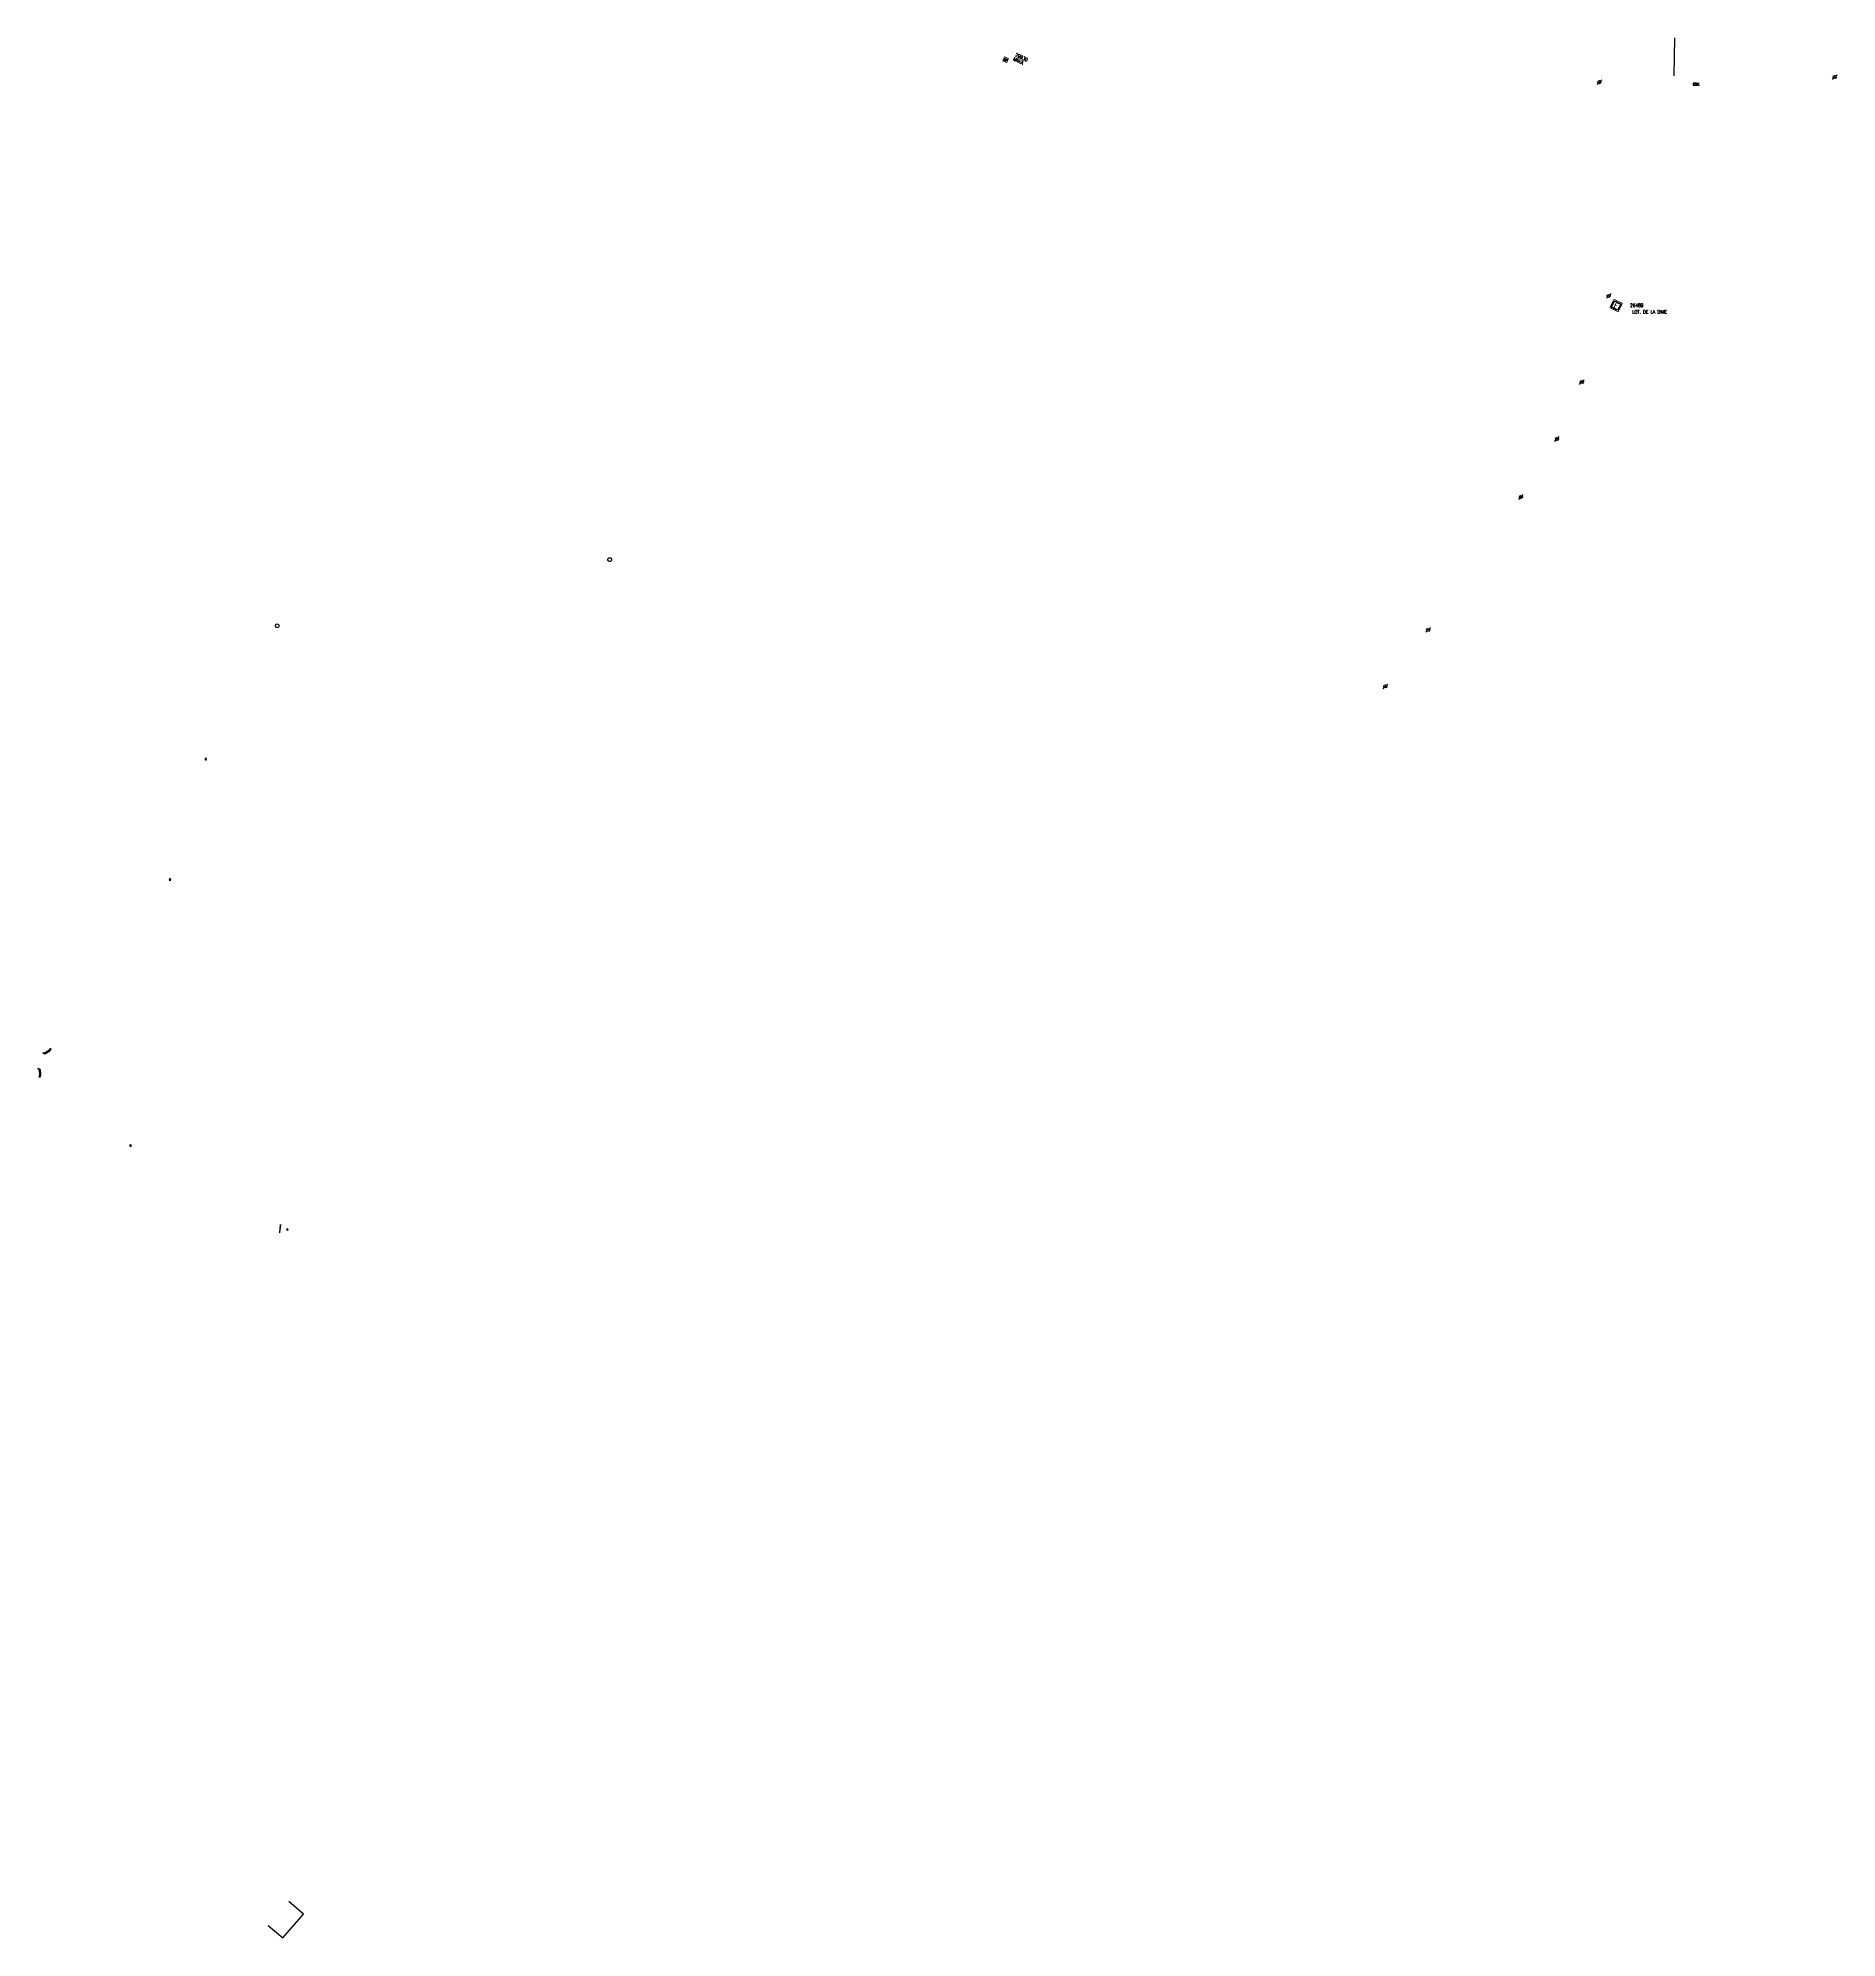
# Model space of a CAD drawing. Header units: millimetres. Extents: x 183141 to 183917, y 152098 to 152916.
import ezdxf
from ezdxf.enums import TextEntityAlignment as Align

# ---------------------------------------------------------------- set-up
doc = ezdxf.new("R2010")
doc.units = ezdxf.units.MM
doc.layers.get('0').update_dxf_attribs({"linetype": 'CONTINUOUS'})
for name, color, linetype in [('BB01', 7, 'CONTINUOUS'), ('BF02', 7, 'CONTINUOUS'), ('BF04', 7, 'CONTINUOUS'), ('BR06', 7, 'CONTINUOUS'), ('M_200', 7, 'CONTINUOUS'), ('W0430', 7, 'CONTINUOUS'), ('W0473', 7, 'CONTINUOUS')]:
    doc.layers.add(name, color=color, linetype=linetype)
doc.styles.add('M_ROMANS', font='ROMANS.shx', dxfattribs={"width": 0.75})
doc.styles.get("Standard").update_dxf_attribs({"font": 'romans.shx', "width": 0.85})

# ---------------------------------------------------------------- blocks, each defined once
blk = doc.blocks.new('_CV')
at = {"layer": 'BR06', "color": 252}
blk.add_circle((0, 0), 0.8, dxfattribs=at)
blk = doc.blocks.new('T473')
for p, q in [((-0.166667, 0.166667), (0.166667, -0.166667)), ((-0.166667, -0.166667), (0.166667, 0.166667)), ((0.500001, 0.500001), (1.000002, 1.000002)), ((-1.000002, -1.000002), (-0.500001, -0.500001))]:
    blk.add_line(p, q)
blk.add_ellipse((0, 0), major_axis=(0.471405, 0.471405), ratio=1, start_param=5.4977871438, end_param=11.780972451)
blk = doc.blocks.new('new block')
at = {"layer": 'W0473'}
blk.add_blockref('T473', (183780.78, 152718.68), dxfattribs=at)
blk = doc.blocks.new('*U4')
at = {"flags": 128}
for points in [[(0.8, 0.8), (-0.8, 0.8)], [(-0.8, 0.8), (-0.8, 0)], [(0.8, 0.8), (-0.8, 0)], [(-0.8, 0), (0.8, 0)], [(0.8, 0), (0.8, 0.8)], [(1.06, 0.78), (1.86, 0.78)], [(1.06, 0.78), (1.06, -0.02)], [(1.06, 0.38), (1.46, 0.38)], [(1.06, -0.02), (1.86, -0.02)]]:
    blk.add_lwpolyline(points, dxfattribs=at)
blk = doc.blocks.new('M_200_59')
at = {"layer": 'M_200', "color": 0, "linetype": 'Continuous', "const_width": 0.35, "flags": 128}
blk.add_lwpolyline([(4, 4), (4, 0), (0, 0), (0, 4)], close=True, dxfattribs=at)
at = {"layer": 'M_200', "color": 0, "linetype": 'Continuous'}
blk.add_lwpolyline([(0.5, 3.5), (3.5, 3.5), (3.5, 0.5), (0.5, 0.5)], close=True, dxfattribs=at)
at = {"layer": 'M_200', "insert": (2, 2), "char_height": 2.5, "width": 4, "attachment_point": 5}
blk.add_mtext('E', dxfattribs=at)
at = {"layer": 'M_200', "color": 0, "linetype": 'Continuous', "width": 0.85}
for tag, p in [('NUM', (2, 10.77)), ('NOM', (2, 7.49))]:
    blk.add_attdef(tag, text='', height=2, dxfattribs=at).set_placement(p, align=Align.MIDDLE)
at = {"layer": 'M_200', "color": 0, "linetype": 'Continuous', "style": 'M_ROMANS', "width": 0.75, "flags": 3}
for tag, p in [('DEF_COUP', (1.87, -5.49)), ('DEF_TYPE', (1.87, -7.99)), ('DEF_LEG', (1.87, -2.99))]:
    blk.add_attdef(tag, text='', height=1.2, dxfattribs=at).set_placement(p, align=Align.MIDDLE)
blk = doc.blocks.new('*U11')
at = {"layer": 'M_200', "color": 0, "linetype": 'Continuous', "const_width": 0.35, "flags": 128}
blk.add_lwpolyline([(1.87, 1.87), (1.87, 0), (0, 0), (0, 1.87)], close=True, dxfattribs=at)
at = {"layer": 'M_200', "color": 0, "linetype": 'Continuous'}
blk.add_lwpolyline([(0.5, 1.37), (1.37, 1.37), (1.37, 0.5), (0.5, 0.5)], close=True, dxfattribs=at)
at = {"layer": 'M_200', "insert": (0.91, 0.93), "char_height": 0.729, "width": 0.5441, "attachment_point": 5}
blk.add_mtext('E', dxfattribs=at)
at = {"layer": 'M_200', "color": 0, "linetype": 'Continuous', "width": 0.85}
for tag, p in [('NUM', (2, 10.77)), ('NOM', (2, 7.49))]:
    blk.add_attdef(tag, text='', height=2, dxfattribs=at).set_placement(p, align=Align.MIDDLE)
at = {"layer": 'M_200', "color": 0, "linetype": 'Continuous', "style": 'M_ROMANS', "width": 0.75, "flags": 3}
for tag, p in [('DEF_COUP', (1.87, -5.49)), ('DEF_TYPE', (1.87, -7.99)), ('DEF_LEG', (1.87, -2.99))]:
    blk.add_attdef(tag, text='', height=1.2, dxfattribs=at).set_placement(p, align=Align.MIDDLE)

msp = doc.modelspace()

# ---------------------------------------------------------------- linework, layer by layer
at = {"flags": 128}
msp.add_lwpolyline([(183846.89, 152900.13), (183847.11, 152916.43)], dxfattribs=at)
at = {"layer": 'BB01', "color": 252, "flags": 128}
msp.add_lwpolyline([(183240.71, 152103.09), (183246.98, 152097.66), (183255.9, 152107.95), (183249.63, 152113.38)], dxfattribs=at)
at = {"layer": 'BF02', "color": 252, "flags": 128}
for points in [[(183146.89, 152481.01), (183146.36, 152480.2), (183144.45, 152478.94), (183143.67, 152479.16), (183143.6, 152478.92), (183144.49, 152478.67), (183146.54, 152480.02), (183147.1, 152480.88)], [(183141.98, 152468.59), (183142.29, 152469.51), (183142.13, 152471.79), (183141.47, 152472.27), (183141.62, 152472.47), (183142.37, 152471.93), (183142.55, 152469.48), (183142.22, 152468.51)]]:
    msp.add_lwpolyline(points, close=True, dxfattribs=at)
msp.add_lwpolyline([(183245.93, 152405.2), (183245.52, 152401.62), (183245.77, 152401.6), (183246.18, 152405.17)], dxfattribs=at)
at = {"layer": 'BF04', "color": 252}
msp.add_lwpolyline([(183248.97, 152402.55), (183249.36, 152402.87), (183249.04, 152403.26), (183248.65, 152402.94)], close=True, dxfattribs=at)
at = {"layer": 'BR06', "color": 252}
for points in [[(183213.44, 152605.45), (183214.01, 152605.27), (183214.19, 152605.85), (183213.62, 152606.03)], [(183197.99, 152553.58), (183198.57, 152553.4), (183198.75, 152553.98), (183198.17, 152554.16)], [(183180.96, 152438.99), (183181.49, 152438.71), (183181.77, 152439.25), (183181.23, 152439.52)]]:
    msp.add_lwpolyline(points, close=True, dxfattribs=at)

# ---------------------------------------------------------------- block references
at = {"linetype": 'Continuous'}
for p in [(33.82, 178.71), (135.25, 180.92)]:
    msp.add_blockref('new block', p, dxfattribs=at)
at = {"layer": 'BR06', "color": 252}
for p in [(183387.94, 152691.64), (183244.61, 152663.16)]:
    msp.add_blockref('_CV', p, dxfattribs=at)
at = {"layer": 'M_200'}
ref = msp.add_blockref('*U11', (183557.39, 152906.57), dxfattribs=dict(at, rotation=337.4456928108892))
ref.add_attrib('NUM', '29930', dxfattribs={"color": 0, "linetype": 'Continuous', "height": 1.5, "rotation": 334.00388, "width": 0.85}).set_placement((183565.48, 152908.11), align=Align.MIDDLE)
ref.add_attrib('NOM', 'MAKA', dxfattribs={"color": 0, "linetype": 'Continuous', "height": 1.5, "rotation": 334.00388, "width": 0.85}).set_placement((183564.13, 152906.59), align=Align.MIDDLE)
ref = msp.add_blockref('M_200_59', (183819.1, 152800.28), dxfattribs=dict(at, rotation=332.8092480872816))
ref.add_attrib('NUM', '26489', dxfattribs={"color": 0, "linetype": 'Continuous', "height": 1.5, "width": 0.85}).set_placement((183830.69, 152801.21), align=Align.MIDDLE)
ref.add_attrib('NOM', 'LOT. DE LA DIME', dxfattribs={"color": 0, "linetype": 'Continuous', "height": 1.5, "width": 0.85}).set_placement((183836.23, 152798.39), align=Align.MIDDLE)
at = {"layer": 'W0430', "rotation": 1.230176311606629}
msp.add_blockref('*U4', (183855.83, 152896.15), dxfattribs=at)
at = {"layer": 'W0473'}
for p in [(183818.63, 152805.3), (183807.02, 152768.18), (183796.31, 152743.64), (183780.78, 152718.68), (183740.77, 152661.35), (183722.33, 152637.01)]:
    msp.add_blockref('T473', p, dxfattribs=at)

doc.saveas('drawing.dxf')
